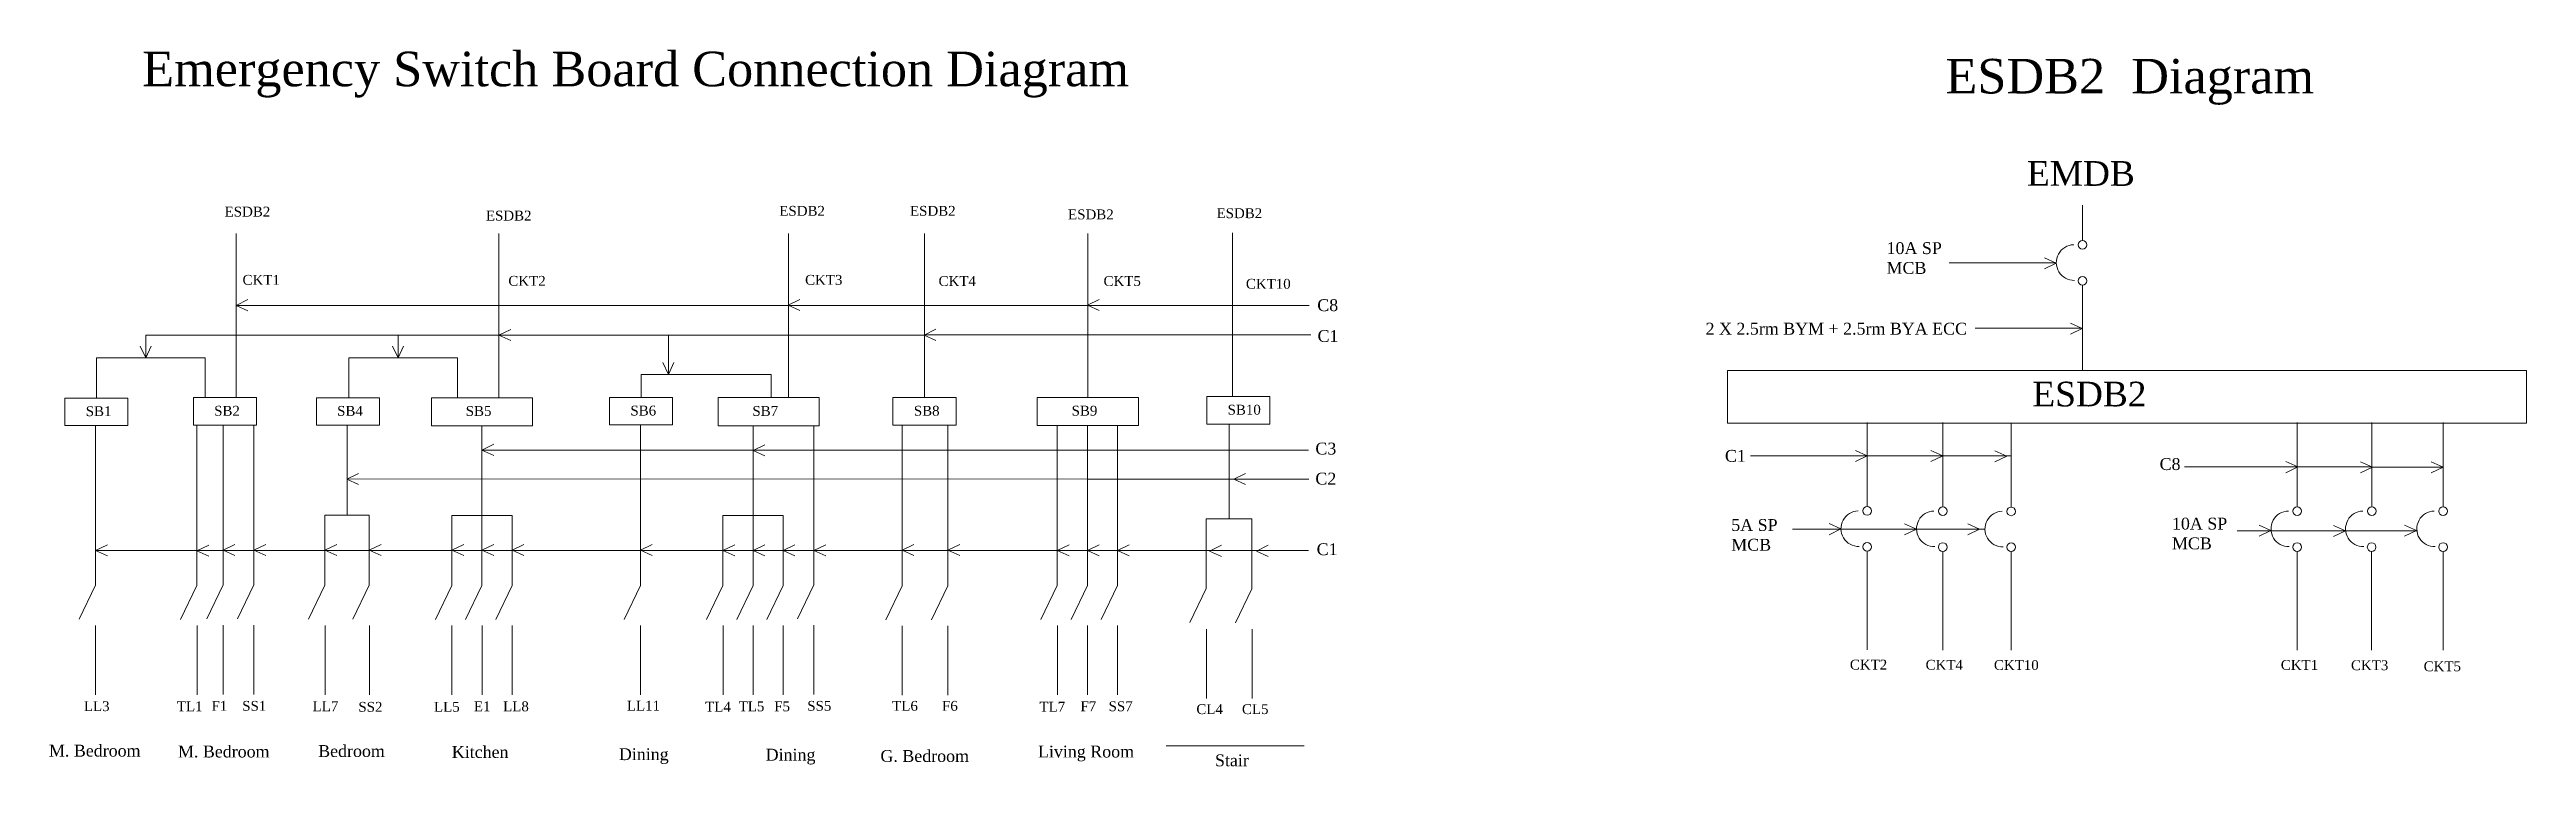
# Model space of a CAD drawing. Header units: feet. Extents: x -1909 to 11484, y -1193 to 2041.
# Drawn here: x 4328 to 6834, y -925 to -200 of the extents above; entities that cross this region are included whole.
import ezdxf

# ---------------------------------------------------------------- set-up
doc = ezdxf.new("R2010")
doc.units = ezdxf.units.FT
doc.header["$LTSCALE"] = 20
doc.header["$MEASUREMENT"] = 0
doc.layers.add('switchboard', color=60, linetype='Continuous', lineweight=0)
doc.layers.add('switchboard_text', color=60, linetype='Continuous', lineweight=0)
doc.styles.get("Standard").update_dxf_attribs({"font": 'times.ttf', "height": 18})

msp = doc.modelspace()

# ---------------------------------------------------------------- texts
at = {"layer": 'switchboard', "color": 7, "insert": (6003.1, -476.2), "char_height": 12, "width": 271.612, "attachment_point": 1}
msp.add_mtext('2 X 2.5rm BYM + 2.5rm BYA ECC', dxfattribs=at)
at = {"layer": 'switchboard_text', "attachment_point": 1}
for s, insert, char_height, width in [('Emergency Switch Board Connection Diagram', (4421.6, -202), 35, 1196.231), ('ESDB2  Diagram', (6245.7, -209.3), 35, 1196.231), ('EMDB', (6328.2, -312.7), 25, 40.056), ('ESDB2', (4505, -358.8), 10, 40.056), ('ESDB2', (4769.3, -362.8), 10, 40.056), ('ESDB2', (5066.1, -358), 10, 40.056), ('ESDB2', (5198.3, -358), 10, 40.056), ('ESDB2', (5358.2, -361.6), 10, 40.056), ('ESDB2', (5508.4, -360.4), 10, 40.056), ('{\\C7;10A SP\\PMCB}', (6186.2, -394.7), 12, 108.05), ('CKT1', (4523.1, -427.8), 10, 40.056), ('CKT2', (4792, -428.8), 10, 40.056), ('CKT3', (5092.2, -427.8), 10, 40.056), ('CKT4', (5227.2, -429), 10, 40.056), ('CKT5', (5394.1, -429), 10, 40.056), ('CKT10', (5538.1, -431.8), 10, 40.056), ('{\\C7;C8}', (5610.3, -452.4), 12, 108.05), ('{\\C7;C1}', (5610.6, -483.6), 12, 108.05), ('ESDB2', (6333.7, -535.8), 25, 40.056), ('SB1', (4364.5, -560.6), 10, 40.056), ('SB2', (4494.4, -560.2), 10, 40.056), ('SB4', (4618.8, -560.3), 10, 40.056), ('SB5', (4748.9, -560.4), 10, 40.056), ('SB6', (4915.5, -560), 10, 40.056), ('SB7', (5038.9, -560.4), 10, 40.056), ('SB8', (5202.2, -560.2), 10, 40.056), ('SB9', (5361.8, -560.1), 10, 40.056), ('SB10', (5519.6, -559.1), 10, 40.056), ('{\\C7;C3}', (5608.4, -597.4), 12, 108.05), ('{\\C7;C1}', (6022.7, -604.8), 12, 108.05), ('{\\C7;C8}', (6462.4, -613.1), 12, 108.05), ('{\\C7;C2}', (5608.4, -627.8), 12, 108.05), ('{\\C7;5A SP\\PMCB}', (6029.1, -674.7), 12, 108.05), ('{\\C7;10A SP\\PMCB}', (6474.9, -673.3), 12, 108.05), ('{\\C7;C1}', (5609.7, -699.2), 12, 108.05), ('CKT2', (6149.1, -816.9), 10, 40.056), ('CKT4', (6225.7, -817.1), 10, 40.056), ('CKT10', (6294.8, -817.3), 10, 40.056), ('CKT1', (6585, -817.2), 10, 40.056), ('CKT3', (6656, -817.5), 10, 40.056), ('CKT5', (6729.5, -818.6), 10, 40.056), ('LL3', (4362.6, -858.9), 10, 40.056), ('TL1', (4456.7, -859.1), 10, 28.734), ('F1', (4491.7, -858.6), 10, 31.144), ('SS1', (4522.8, -858.6), 10, 40.056), ('LL7', (4594, -859), 10, 40.056), ('SS2', (4640.3, -859.6), 10, 40.056), ('LL5', (4716.8, -859.6), 10, 40.056), ('E1', (4757.1, -859.1), 10, 40.056), ('LL8', (4786.7, -859.1), 10, 40.056), ('LL11', (4911.9, -858.4), 10, 40.056), ('TL4', (4991.1, -859.5), 10, 40.056), ('TL5', (5025, -859.1), 10, 40.056), ('F5', (5061, -859.1), 10, 40.056), ('SS5', (5094.4, -858.6), 10, 40.056), ('TL6', (5180.3, -858.6), 10, 40.056), ('F6', (5230.7, -858.6), 10, 42.819), ('TL7', (5329.3, -859.5), 10, 40.056), ('  F7', (5363.2, -859), 10, 40.056), ('SS7', (5399.2, -859), 10, 40.056), ('CL4', (5488, -861.9), 10, 40.056), ('CL5', (5534.1, -861.9), 10, 40.056), ('{\\C1;M. Bedroom}', (4327.3, -902.9), 12, 108.05), ('{\\C1;M. Bedroom}', (4457.8, -903.8), 12, 108.05), ('{\\C1;Bedroom}', (4599.6, -903.3), 12, 5.684341886080801e-14), ('{\\C1;Kitchen}', (4734.8, -904.3), 12, 5.684341886080801e-14), ('{\\C1;Dining}', (4903.8, -906.5), 12, 5.684341886080801e-14), ('{\\C1;Dining}', (5052.3, -907), 12, 5.684341886080801e-14), ('{\\C1;G. Bedroom}', (5168.4, -908.3), 12, 108.05), ('{\\C1;Living Room}', (5327.8, -903.8), 12, 5.684341886080801e-14), ('{\\C1;Stair}', (5506.8, -912.7), 12, 5.684341886080801e-14)]:
    msp.add_mtext(s, dxfattribs=dict(at, insert=insert, char_height=char_height, width=width))

# ---------------------------------------------------------------- linework, layer by layer
at = {"layer": 'switchboard'}
for p, q in [((6384.4, -393), (6384.4, -357.4)), ((4516.5, -551.9), (4516.5, -386)), ((4782.5, -552), (4782.5, -386)), ((5075.5, -551.8), (5075.5, -386)), ((5213, -551.9), (5213, -386)), ((5378.2, -551.7), (5378.2, -386)), ((5524.4, -385.4), (5524.4, -550.8)), ((6384.4, -438.1), (6384.4, -524.5)), ((4375.3, -511.8), (4485.2, -511.8)), ((4375.3, -511.8), (4375.3, -552.3)), ((4485.2, -511.8), (4485.2, -551.9)), ((4630.6, -511.8), (4740.5, -511.8)), ((4630.6, -511.8), (4630.6, -552)), ((4740.5, -511.8), (4740.5, -552)), ((4926.3, -551.7), (4926.3, -528.4)), ((4926.3, -528.4), (5058, -528.4)), ((5058, -528.4), (5058, -551.8)), ((4374.4, -670.8), (4374.4, -580)), ((4477, -671), (4477, -580.2)), ((4503.5, -670.4), (4503.5, -579.7)), ((4534.6, -670.4), (4534.6, -579.7)), ((4628.9, -670.8), (4628.9, -579.8)), ((4765.3, -671.1), (4765.3, -580.4)), ((4925.6, -671.1), (4925.6, -579.5)), ((5039.5, -671.1), (5039.5, -580.4)), ((5101, -670.5), (5101, -580.4)), ((5190.4, -671.3), (5190.4, -579.7)), ((5236.6, -671.3), (5236.6, -579.7)), ((5347.3, -580.1), (5347.3, -671)), ((5377.7, -671), (5377.7, -580.4)), ((5408.1, -671), (5408.1, -580.1)), ((5521.1, -607.6), (5521.1, -578.6)), ((6166.5, -662.1), (6166.5, -577)), ((6243.1, -662.3), (6243.1, -577.2)), ((6312.2, -662.5), (6312.2, -577.3)), ((6601.6, -662.4), (6601.6, -577.2)), ((6677, -662.4), (6677, -577.2)), ((6749.1, -662.3), (6749.1, -577.2)), ((5521.1, -674.6), (5521.1, -607.6)), ((4374.4, -670.8), (4374.4, -741.7)), ((4477, -671), (4477, -741.9)), ((4503.5, -670.4), (4503.5, -741.3)), ((4534.6, -670.4), (4534.6, -741.3)), ((4606.5, -670.8), (4606.5, -741.7)), ((4651.2, -670.8), (4606.5, -670.8)), ((4651.2, -670.8), (4651.2, -741.7)), ((4734.8, -671.1), (4734.8, -742)), ((4734.8, -671.1), (4795.7, -671.1)), ((4765.3, -671.1), (4765.3, -742)), ((4795.7, -671.1), (4765.3, -671.1)), ((4795.7, -671.1), (4795.7, -742)), ((4925.6, -671.1), (4925.6, -742)), ((5009.1, -671.1), (5009.1, -741.9)), ((5009.1, -671.1), (5070, -671.1)), ((5039.5, -671.1), (5039.5, -741.9)), ((5070, -671.1), (5039.5, -671.1)), ((5070, -671.1), (5070, -741.9)), ((5101, -670.5), (5101, -741.3)), ((5190.4, -671.3), (5190.4, -742.2)), ((5236.6, -671.3), (5236.6, -742.2)), ((5347.3, -671), (5347.3, -741.9)), ((5377.7, -671), (5377.7, -741.9)), ((5408.1, -671), (5408.1, -741.9)), ((5498, -674.6), (5498, -745.4)), ((5498, -674.6), (5544.2, -674.6)), ((5544.2, -674.6), (5544.2, -745.4)), ((6166.5, -707.2), (6166.5, -807)), ((6243, -707.4), (6243, -807.2)), ((6312.2, -707.5), (6312.2, -807.3)), ((6601.6, -707.4), (6601.6, -807.2)), ((6676.9, -707.4), (6676.9, -807.2)), ((6749.1, -707.4), (6749.1, -807.2)), ((4374.4, -741.7), (4357.9, -776)), ((4477, -741.9), (4460.5, -776.3)), ((4503.5, -741.3), (4486.9, -775.7)), ((4534.6, -741.3), (4518.1, -775.7)), ((4606.5, -741.7), (4590, -776.1)), ((4651.2, -741.7), (4634.7, -776.1)), ((4734.8, -742), (4718.3, -776.4)), ((4765.3, -742), (4748.7, -776.4)), ((4795.7, -742), (4779.2, -776.4)), ((4925.6, -742), (4909, -776.4)), ((5009.1, -741.9), (4992.6, -776.3)), ((5039.5, -741.9), (5023, -776.3)), ((5070, -741.9), (5053.4, -776.3)), ((5101, -741.3), (5084.5, -775.7)), ((5190.4, -742.3), (5173.9, -776.7)), ((5236.6, -742.2), (5220.1, -776.6)), ((5347.3, -741.9), (5330.7, -776.3)), ((5377.7, -741.9), (5361.2, -776.3)), ((5408.1, -741.9), (5391.6, -776.3)), ((5497.9, -745), (5481.3, -779.4)), ((5544.2, -745.4), (5527.7, -779.8)), ((4374.5, -782.2), (4374.5, -852.3)), ((4477.1, -782.4), (4477.1, -852.5)), ((4503.6, -781.9), (4503.6, -852)), ((4534.7, -781.9), (4534.7, -852)), ((4606.7, -782.2), (4606.7, -852.4)), ((4651.4, -782.2), (4651.4, -852.4)), ((4734.9, -782.5), (4734.9, -852.6)), ((4765.4, -782.5), (4765.4, -852.6)), ((4795.8, -782.5), (4795.8, -852.6)), ((4925.7, -782.5), (4925.7, -852.6)), ((5009.2, -782.5), (5009.2, -852.6)), ((5039.6, -782.5), (5039.6, -852.6)), ((5070.1, -782.5), (5070.1, -852.6)), ((5101.1, -781.9), (5101.1, -852)), ((5190.5, -782.7), (5190.5, -852.8)), ((5236.7, -782.7), (5236.7, -852.8)), ((5347.4, -782.4), (5347.4, -852.6)), ((5377.8, -782.4), (5377.8, -852.6)), ((5408.3, -782.4), (5408.3, -852.6)), ((5498.1, -786), (5498.1, -856.1)), ((5544.3, -786), (5544.3, -856.1)), ((5457.4, -904), (5597, -904))]:
    msp.add_line(p, q, dxfattribs=at)
at = {"layer": 'switchboard', "color": 7}
for p, q in [((6357.9, -415.7), (6249.6, -415.7)), ((6357.9, -415.8), (6346, -410.4)), ((6357.9, -415.8), (6346, -421.6)), ((4516.5, -458.6), (4528.4, -452.8)), ((4516.5, -458.6), (4528.4, -464)), ((4782, -458.6), (4516.5, -458.6)), ((4782.5, -458.8), (5602.1, -458.8)), ((5075, -458.4), (5087, -452.5)), ((5075, -458.4), (5087, -463.8)), ((5377.7, -458.4), (5389.7, -452.5)), ((5377.7, -458.4), (5389.7, -463.8)), ((4425.3, -511.8), (4419.5, -499.9)), ((5213, -488.8), (4425.3, -488.8)), ((4425.3, -488.8), (4425.3, -511.8)), ((4425.3, -511.8), (4430.7, -499.9)), ((4680.5, -511.8), (4674.7, -499.9)), ((4680.5, -511.8), (4680.5, -488.8)), ((4680.5, -511.8), (4685.9, -499.9)), ((4782.5, -488.8), (4794.5, -483)), ((4782.5, -488.8), (4794.5, -494.2)), ((4954, -528.4), (4954, -488.8)), ((5212.5, -488.6), (5224.5, -482.8)), ((5212.5, -488.6), (5224.5, -494)), ((5213, -488.4), (5603.8, -488.4)), ((6384.2, -481.8), (6275.9, -481.8)), ((6384.2, -481.9), (6372.3, -476.5)), ((6384.2, -481.9), (6372.3, -487.7)), ((4954.1, -528.4), (4948.3, -516.4)), ((4954.1, -528.4), (4959.5, -516.4)), ((4765.3, -604.9), (4777.2, -599.1)), ((5039.5, -605.3), (5051.5, -599.5)), ((4765.3, -604.9), (4777.2, -610.3)), ((4765.3, -604.9), (5601.5, -604.9)), ((5039.5, -605.3), (5051.5, -610.7)), ((6166.5, -610.7), (6048.6, -610.7)), ((6166.5, -610.7), (6154.6, -605.3)), ((6166.5, -610.7), (6154.6, -616.5)), ((6166.5, -610.7), (6243.1, -610.7)), ((6243.1, -610.7), (6231.1, -605.3)), ((6243.1, -610.7), (6231.1, -616.5)), ((6243.1, -610.7), (6312.2, -610.7)), ((6307.8, -611), (6295.8, -605.6)), ((6307.8, -611), (6295.8, -616.8)), ((6677.4, -622), (6487.7, -622)), ((6602.1, -622), (6590.1, -616.6)), ((6602.1, -622), (6590.1, -627.8)), ((6677.6, -622.1), (6665.6, -616.7)), ((6677.6, -622.1), (6665.6, -627.9)), ((6677.6, -622.1), (6749.1, -622.1)), ((6749.1, -622.1), (6737.2, -616.7)), ((6749.1, -622.1), (6737.2, -627.9)), ((4628.5, -634.3), (4640.5, -628.5)), ((4628.5, -634.3), (4640.5, -639.7)), ((5378.1, -634.4), (4628.9, -634.1)), ((5378.1, -634.4), (5601.8, -634.4)), ((5525.8, -634.4), (5537.8, -628.6)), ((5525.8, -634.4), (5537.8, -639.8)), ((4374.4, -706.5), (4386.4, -700.7)), ((4477, -706.8), (4489, -701)), ((4503.5, -706.2), (4515.4, -700.4)), ((4534.6, -706.2), (4546.6, -700.4)), ((4606.5, -706.2), (4618.5, -700.4)), ((4651.2, -706.2), (4663.2, -700.4)), ((4734.8, -706.2), (4746.8, -700.4)), ((4765.3, -706.2), (4777.2, -700.4)), ((4795.7, -706.2), (4807.7, -700.4)), ((4925.6, -706.1), (4937.5, -700.3)), ((5009.1, -706.4), (5021.1, -700.6)), ((5039.5, -706.4), (5051.5, -700.6)), ((5070, -706.4), (5081.9, -700.6)), ((5101, -706.4), (5113, -700.6)), ((5190.4, -706.2), (5202.3, -700.4)), ((5236.6, -706.2), (5248.6, -700.4)), ((5347.3, -706.4), (5359.2, -700.6)), ((5377.7, -706.4), (5389.7, -700.6)), ((5408.1, -706.4), (5420.1, -700.6)), ((5501.4, -707), (5513.4, -701.2)), ((5548.7, -707), (5560.7, -701.2)), ((6139.1, -685), (6091.2, -685)), ((6140, -684.7), (6128, -679.3)), ((6140, -684.7), (6128, -690.5)), ((6140, -684.8), (6216.6, -685)), ((6216.5, -684.9), (6204.5, -679.5)), ((6216.5, -684.9), (6204.5, -690.7)), ((6216.3, -685), (6285.7, -685)), ((6280.3, -685), (6268.3, -679.6)), ((6280.3, -685), (6268.3, -690.8)), ((6575, -686.6), (6540.8, -686.6)), ((6575, -686.2), (6563, -680.8)), ((6575, -686.2), (6563, -692)), ((6574.3, -686.6), (6650.4, -686.6)), ((6650.3, -686.6), (6638.4, -681.2)), ((6650.3, -686.6), (6638.4, -692.4)), ((6688.1, -686.6), (6650.4, -686.6)), ((6722.3, -686.6), (6688.1, -686.6)), ((6722.3, -686.2), (6710.3, -680.8)), ((6722.3, -686.2), (6710.3, -692)), ((4374.4, -706.5), (4386.4, -711.9)), ((4374.4, -706.5), (5601.3, -706.5)), ((4477, -706.8), (4489, -712.2)), ((4503.5, -706.2), (4515.4, -711.6)), ((4534.6, -706.2), (4546.6, -711.6)), ((4606.5, -706.2), (4618.5, -711.6)), ((4651.2, -706.2), (4663.2, -711.6)), ((4734.8, -706.2), (4746.8, -711.6)), ((4765.3, -706.2), (4777.2, -711.6)), ((4795.7, -706.2), (4807.7, -711.6)), ((4925.6, -706.1), (4937.5, -711.5)), ((5009.1, -706.4), (5021.1, -711.8)), ((5039.5, -706.4), (5051.5, -711.8)), ((5070, -706.4), (5081.9, -711.8)), ((5101, -706.4), (5113, -711.8)), ((5190.4, -706.2), (5202.3, -711.6)), ((5236.6, -706.2), (5248.6, -711.6)), ((5347.3, -706.4), (5359.2, -711.8)), ((5377.7, -706.4), (5389.7, -711.8)), ((5408.1, -706.4), (5420.1, -711.8)), ((5501.4, -707), (5513.4, -712.4)), ((5548.7, -707), (5560.7, -712.4))]:
    msp.add_line(p, q, dxfattribs=at)
at = {"layer": 'switchboard'}
for points in [[(6025.3, -524.5), (6833.5, -524.5), (6833.5, -577.6), (6025.3, -577.6)], [(5498.5, -550.8), (5562.2, -550.8), (5562.2, -578.6), (5498.5, -578.6)], [(4343.4, -552.3), (4407.1, -552.3), (4407.1, -580), (4343.4, -580)], [(4473.4, -551.9), (4537.1, -551.9), (4537.1, -579.7), (4473.4, -579.7)], [(4597.8, -552), (4661.5, -552), (4661.5, -579.8), (4597.8, -579.8)], [(4894.4, -551.7), (4958.2, -551.7), (4958.2, -579.5), (4894.4, -579.5)], [(5181.1, -551.9), (5244.9, -551.9), (5244.9, -579.7), (5181.1, -579.7)]]:
    msp.add_lwpolyline(points, close=True, dxfattribs=at)
for centre in [(6384.4, -397.4), (6384.4, -433.7), (6166.5, -666.5), (6243.1, -666.7), (6312.2, -666.9), (6601.6, -666.7), (6677, -666.7), (6749.1, -666.7), (6166.5, -702.8), (6243, -703), (6312.2, -703.2), (6601.6, -703), (6676.9, -703), (6749.1, -703)]:
    msp.add_circle(centre, 4.37, dxfattribs=at)
for centre in [(6375.9, -415.3), (6158, -684.4), (6234.5, -684.6), (6303.7, -684.8), (6593.1, -684.6), (6668.5, -684.6), (6740.6, -684.6)]:
    msp.add_arc(centre, 18, 91.3607, 271.3607, dxfattribs=at)
at = {"layer": 'switchboard_text'}
for points in [[(4714.1, -580.4), (4816.4, -580.4), (4816.4, -552), (4714.1, -552)], [(5004.1, -580.4), (5106.4, -580.4), (5106.4, -551.9), (5004.1, -551.9)], [(5327, -580.1), (5429.3, -580.1), (5429.3, -551.7), (5327, -551.7)]]:
    msp.add_lwpolyline(points, close=True, dxfattribs=at)

msp.set_redraw_order([(e.dxf.handle, doc.entitydb.next_handle()) for e in msp.query("TEXT MTEXT ATTDEF DIMENSION ARC_DIMENSION")])  # texts and dimensions are drawn at this point

doc.saveas('drawing.dxf')
